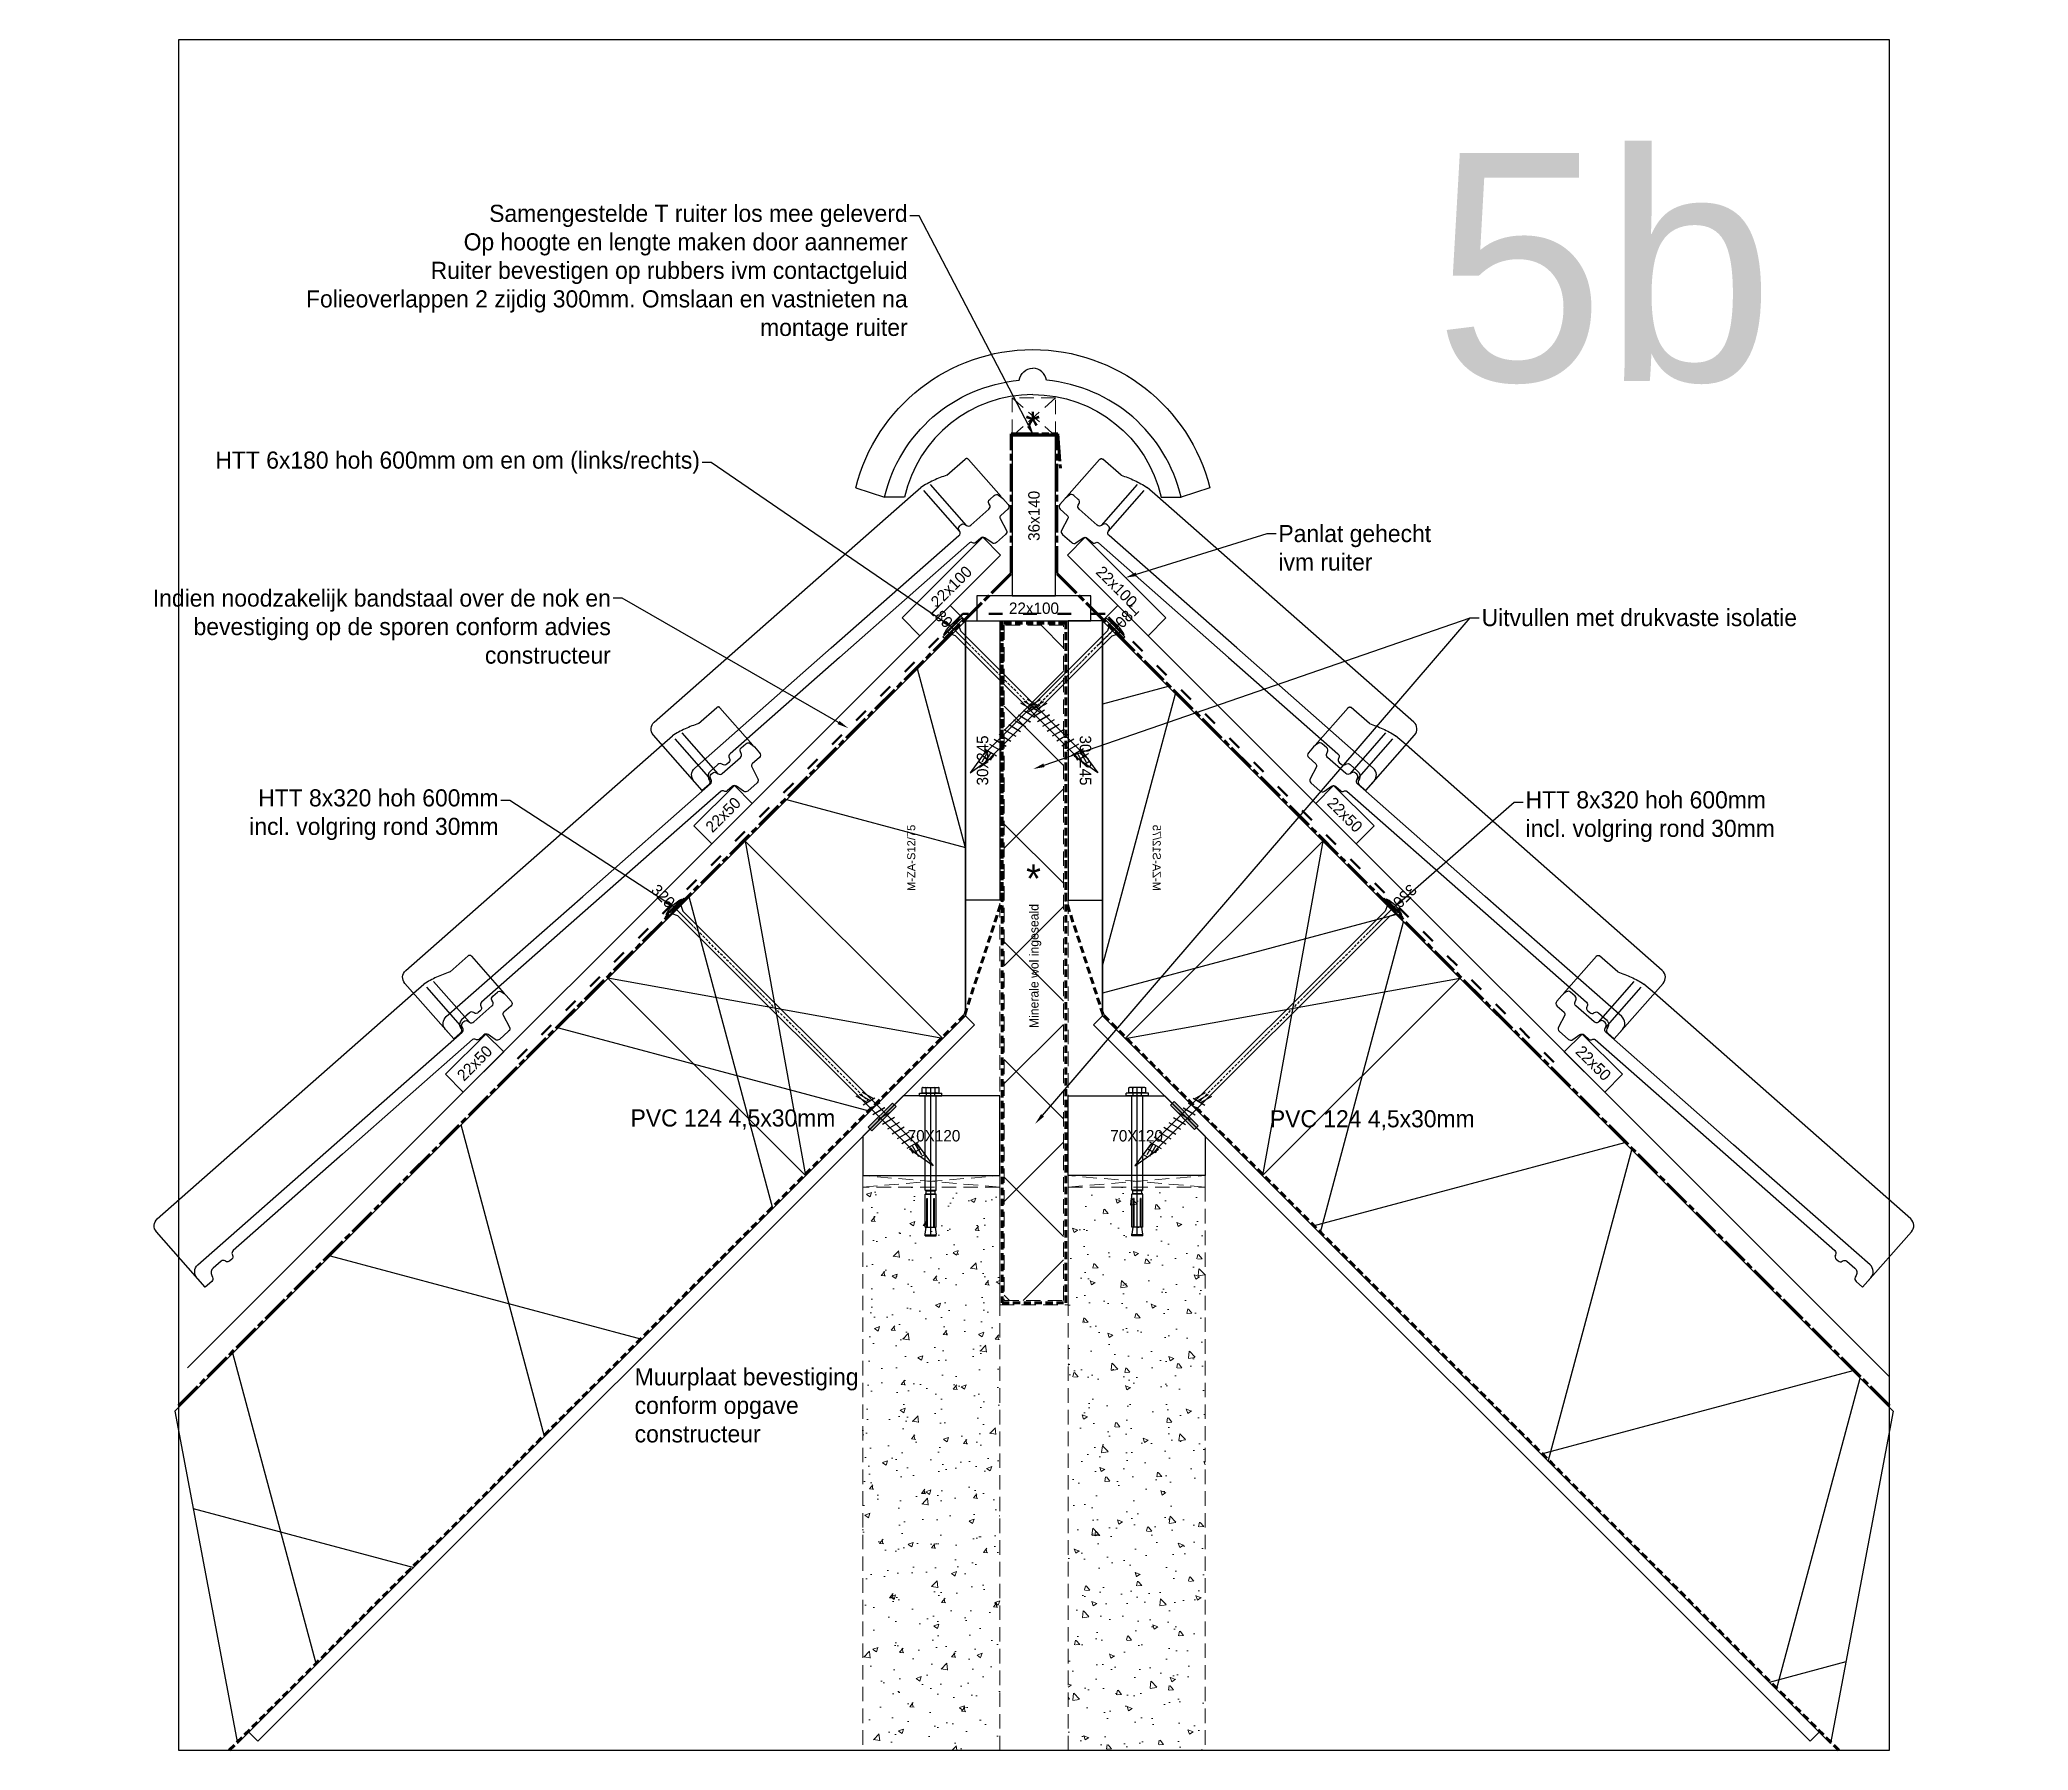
# Model space of a CAD drawing. Header units: millimetres. Extents: x -109306 to 269542, y -22401 to 197206.
# Drawn here: x 255420 to 257163, y -18974 to -17474 of the extents above; entities that cross this region are included whole.
import ezdxf
from ezdxf import colors
from ezdxf.entities.mleader import LeaderData, LeaderLine
from ezdxf.enums import TextEntityAlignment as Align
from ezdxf.math import Vec2, Vec3

# ---------------------------------------------------------------- set-up
doc = ezdxf.new("R2010")
doc.units = ezdxf.units.MM
for name, pattern in [('ACAD_ISO03W100', [30, 12, -18]), ('ACAD_ISO08W100', [36, 24, -3, 6, -3]), ('DASHDOT', [18.5, 12, -3, 0.5, -3]), ('DASHED', [19.05, 12.7, -6.35]), ('DASHED2', [9.525, 6.35, -3.175])]:
    doc.linetypes.add(name, pattern=pattern)
for name, color, linetype in [('EHP Bevestigingsmiddelen', 1, 'Continuous'), ('EHP Luchtdichting', 6, 'Continuous'), ('EHP Tekst', 1, 'Continuous')]:
    doc.layers.add(name, color=color, linetype=linetype)
for name, color, linetype, lineweight in [('EHP Dampdichte folie', 3, 'DASHED2', 60), ('EHP Dampopen folie', 5, 'ACAD_ISO08W100', 60), ('EHP Derden', 8, 'DASHED', 13)]:
    doc.layers.add(name, color=color, linetype=linetype, lineweight=lineweight)
doc.layers.add('EHP Hulplijnen tekst niet printen', color=4, linetype='Continuous', plot=False)
doc.styles.add('BouwTek', font='arial.ttf')
doc.styles.get("Standard").update_dxf_attribs({"font": ''})
doc.styles.get('Standard').set_extended_font_data('Century Gothic')

msp = doc.modelspace()

# ---------------------------------------------------------------- texts
for p in [(256284.2, -17824.8, 688), (256284.9, -18221.7, 688)]:
    msp.add_text('*', height=25).set_placement(p)
at = {"color": 1, "flags": 8}
for p in [(256204.2, -18434.8), (256381.8, -18434.8)]:
    msp.add_attdef('70X120', text='70x120', height=10, dxfattribs=at).set_placement(p, align=Align.MIDDLE_CENTER)
at = {"layer": 'EHP Hulplijnen tekst niet printen'}
msp.add_text('5b', height=200, dxfattribs=at).set_placement((256642.9, -17772.9))
at = {"layer": 'EHP Tekst', "insert": (255941.8, -18638.7), "char_height": 15, "attachment_point": 1}
msp.add_mtext_dynamic_manual_height_columns('Muurplaat bevestiging conform opgave constructeur', width=220.026, gutter_width=100, heights=[226], dxfattribs=at)

# ---------------------------------------------------------------- blocks, each defined once
blk = doc.blocks.new('*U781')
blk.add_lwpolyline([(0, 0), (888.5, 0), (888.5, 11), (0, 11)], close=True)
blk = doc.blocks.new('*U668')
at = {"layer": 'EHP Bevestigingsmiddelen', "color": 1, "linetype": 'DASHDOT', "ltscale": 0.2}
blk.add_line((99.385843, 0), (-9.12079, 0), dxfattribs=at)
at = {"layer": 'EHP Bevestigingsmiddelen'}
for p, q in [((-1.5, 9.5), (-2.5, 9.5)), ((-2.5, -9.5), (-2.5, 9.5)), ((0, 11.5), (-1.5, 11.5)), ((-1.5, -11.5), (-1.5, 11.5)), ((-1.5, -11.5), (-1.5, 11.5)), ((0.786236, 5.334553), (-1.5, 5.334553)), ((0, -11.5), (0, 11.5)), ((5.766851, 3.000001), (0.786236, 5.334553)), ((0.786236, -5.334553), (0.786236, 5.334553)), ((153.87921, 3.000001), (5.766851, 3.000001)), ((98.815277, 1.471101), (87.988008, 4.376713)), ((99.698588, -1.663065), (88.871318, 1.242548)), ((100.993539, -6.000001), (97.887709, 5.591109)), ((100.993537, -5.999999), (97.887709, 5.591109)), ((106.993537, -5.999999), (103.887709, 5.591111)), ((112.993537, -5.999999), (109.887707, 5.591111)), ((113.015056, -6.080308), (109.909226, 5.510802)), ((119.015056, -6.080308), (115.909228, 5.510802)), ((125.015056, -6.080308), (121.909228, 5.510802)), ((131.015054, -6.080308), (127.909226, 5.510802)), ((137.015056, -6.080308), (133.909226, 5.5108)), ((143.015056, -6.080308), (139.909228, 5.510802)), ((149.015056, -6.080308), (145.909228, 5.510802)), ((155.015054, -6.080308), (151.909226, 5.510802)), ((152.60353, 2.919622), (158.528182, 4.509565)), ((153.327736, 0.216851), (164.155005, 3.122463)), ((178.87921, -0.080308), (153.87921, 4.000001)), ((153.87921, 3.000001), (158.883573, 3.183227)), ((154.051941, -2.48592), (164.87921, 0.419692)), ((160.562609, -3.083023), (158.78907, 3.535917)), ((166.679183, -2.080308), (165.497892, 2.328329)), ((-1.5, -9.5), (-2.5, -9.5)), ((0.786236, -5.334553), (-1.5, -5.334553)), ((0, -11.5), (-1.5, -11.5)), ((0.786236, -5.334553), (5.766859, -2.999999)), ((154.479156, -2.999999), (5.766859, -2.999999)), ((100.581898, -4.79723), (89.754629, -1.891618)), ((160.547122, -3.025224), (154.189688, -2.999999)), ((154.479156, -3.999999), (178.87921, -0.080308))]:
    blk.add_line(p, q, dxfattribs=at)
blk.add_arc((28.292656, 0), 32.224799, 162.854214808, 197.145785192, dxfattribs=at)
blk = doc.blocks.new('*U745')
at = {"layer": 'EHP Bevestigingsmiddelen', "color": 1, "linetype": 'DASHDOT', "ltscale": 0.2}
blk.add_line((13.7, -13.7), (-6.4, 6.4), dxfattribs=at)
at = {"layer": 'EHP Bevestigingsmiddelen', "xscale": -1, "rotation": 134.9999999999999}
blk.add_blockref('*U668', (0, 0), dxfattribs=at)
at = {"layer": 'EHP Hulplijnen tekst niet printen', "insert": (-11.1, 11.1), "char_height": 10, "attachment_point": 5, "rotation": 315}
blk.add_mtext_dynamic_manual_height_columns('180', width=10.985, gutter_width=17.5, heights=[0], dxfattribs=at)
blk = doc.blocks.new('BN000120D$2')
at = {"color": 1, "linetype": 'Continuous', "ltscale": 400}
blk.add_lwpolyline([(-155.177736, 8.172845, -0.781185), (155.173638, 8.170676)], format="xyb", dxfattribs=at)
at = {"color": 7, "linetype": 'Continuous', "ltscale": 400}
for points in [[(-0.000005, 90, 0.350781), (-112.500003, -0.000011), (-130, 0, -0.32313), (-11.991762, 102.458624, -0.376816), (0.000061, 112.991767)], [(-0.000005, 90, -0.350781), (112.5, -0.000001), (130, 0, 0.32313), (11.99175, 102.458625, 0.376815), (-0.000061, 112.991767)]]:
    blk.add_lwpolyline(points, format="xyb", dxfattribs=at)
at = {"color": 1, "linetype": 'Continuous', "ltscale": 400}
for points in [[(-155.177734, 8.172852), (-129.995361, 0)], [(155.182373, 8.172852), (130, 0)]]:
    blk.add_lwpolyline(points, dxfattribs=at)
blk = doc.blocks.new('*U723')
h = blk.add_hatch()
h.set_pattern_fill('ISOLATIE', color=256, scale=245, style=0, pattern_type=2)
h.set_pattern_definition([(60, (0, -4e-12), (-212.176, 122.5), []), (120, (0, -4e-12), (-212.176, -122.5), [])])
h.paths.add_polyline_path([(1147.6, 245), (167.4, 245), (0, 0), (902.6, 0), (1027.7, 125.1)])
blk.add_lwpolyline([(1147.6, 245), (167.4, 245), (0, 0), (0, 0), (902.6, 0), (1027.7, 125.1)], close=True)
blk = doc.blocks.new('BNOVH000B$2')
at = {"color": 1, "linetype": 'Continuous', "ltscale": 400}
blk.add_lwpolyline([(-4.607633, -72.634071), (-0.507161, -7.984015, -0.414214), (7.983656, -0.505826), (306.765381, -19.461395)], format="xyb", dxfattribs=at)
at = {"color": 1, "linetype": 'DASHED2', "ltscale": 400}
blk.add_lwpolyline([(306.765381, -19.461395), (318.913177, -20.232227, -0.063748), (342.582732, -28.872767), (363.816071, -30.219614, -0.414214), (365.685305, -32.342388), (362.930328, -75.772003)], format="xyb", dxfattribs=at)
for points in [[(315.653687, -71.612961), (318.674286, -24.001543)], [(323.528778, -72.112488), (326.549377, -24.501074)]]:
    blk.add_lwpolyline(points, dxfattribs=at)
at = {"color": 7, "linetype": 'Continuous', "ltscale": 400}
for points in [[(162.939163, -75.24762), (35.388271, -67.155594, 0.346419), (32.332868, -69.261757), (32.208397, -69.663368, -0.34642), (29.152066, -71.76974), (26.880663, -71.625717, -0.346418), (24.116321, -69.149877), (24.043949, -68.736298, 0.346419), (21.27807, -66.260763), (12.150923, -65.681381, 0.339449), (6.694334, -69.342673), (6.107766, -71.08606, -0.339452), (3.074921, -73.122243), (-4.607633, -72.634071), (-3.911165, -61.656105, -0.414214), (4.57868, -54.179608), (163.721054, -64.275009)], [(163.721054, -64.275009), (312.597626, -73.719734, 0.34642), (315.65294, -71.612962), (316.081909, -70.22963, -0.346418), (319.137209, -68.122364), (320.513977, -68.210251, -0.346419), (323.278875, -70.685866), (323.528778, -72.112488, 0.34642), (326.293636, -74.589384), (347.527344, -75.935265, 0.34642), (350.582755, -73.829089), (351.011627, -72.44516, -0.346409), (354.067276, -70.339005), (359.435699, -70.679352, -0.346429), (362.200625, -73.155084), (362.653351, -75.73613), (362.783844, -78.096054), (362.351929, -84.892128, -0.414214), (359.167991, -87.69696), (350.891724, -87.171593, 0.346418), (348.683398, -88.693428), (345.226959, -99.860466, -0.34642), (342.170061, -101.96707), (331.379486, -101.282631, -0.345772), (328.614772, -98.812945), (327.279694, -91.291748, 0.345782), (324.515422, -88.822875), (318.587646, -88.446442, -0.348737), (316.607744, -86.658449, 0.348633), (314.626961, -84.870368), (162.939163, -75.24762)]]:
    blk.add_lwpolyline(points, format="xyb", dxfattribs=at)
blk = doc.blocks.new('*U752')
at = {"layer": 'EHP Luchtdichting'}
h = blk.add_hatch(color=256, dxfattribs=at)
h.dxf.hatch_style = 1
h.paths.add_polyline_path([(-1.6, 1.6), (1.6, -1.6), (22.8, 19.6), (19.6, 22.8)])
blk.add_lwpolyline([(-1.6, 1.6), (1.6, -1.6), (22.8, 19.6), (19.6, 22.8)], close=True, dxfattribs=at)
at = {"layer": 'EHP Tekst', "insert": (-209.9, 17.2), "char_height": 15, "attachment_point": 1}
blk.add_mtext('PVC 124 4,5x30mm', dxfattribs=at)
blk = doc.blocks.new('*U831')
h = blk.add_hatch()
h.set_pattern_fill('AR-CONC', color=0, scale=0.25)
h.paths.add_polyline_path([(-20, 0), (100, 0), (100, 493.8), (-20, 493.8)])
at = {"color": 0}
blk.add_lwpolyline([(-20, 0), (100, 0), (100, 493.8), (-20, 493.8)], close=True, dxfattribs=at)
blk = doc.blocks.new('s12 75')
at = {"color": 1}
for p, q in [((-9.873224, 2.36402), (9.846663, 2.364021)), ((-9.873224, 0), (-9.873224, 2.36402)), ((-9.873224, 0), (9.846663, 0)), ((-7.5, 2.8687), (-7.5, 7.018713)), ((-6.676577, 7.36402), (6.816532, 7.36402)), ((-6.676577, 2.49683), (6.71539, 2.49683)), ((-4.83366, -82.747518), (-4.83366, 0)), ((-3.986718, 3.21165), (-3.986718, 6.601083)), ((-3.705528, 0), (-3.705528, 2.36402)), ((3.70553, 0), (3.70553, 2.364021)), ((4.013282, 3.211651), (4.013282, 6.601082)), ((4.807099, -82.747518), (4.807099, 0)), ((7.5, 2.8687), (7.5, 7.018713)), ((9.846663, 0), (9.846663, 2.364021)), ((-4.83366, -0.106247), (4.807099, -0.106247)), ((-4.83366, -82.747518), (-4, -83.347518)), ((-4.83366, -82.747518), (4.807099, -82.747518)), ((-4.83366, -86.106247), (4.807099, -86.106247)), ((-4.83366, -115.106247), (-4.83366, -86.106247)), ((-4.727412, -86), (4.727413, -86)), ((-4, -86), (-4, -83.347518)), ((-4, -83.347518), (4, -83.347518)), ((4, -83.347518), (4.807099, -82.747518)), ((4, -86), (4, -83.347518)), ((4.807099, -115.106247), (4.807099, -86.106247)), ((-3.410388, -115.106247), (-3.410388, -90.106247)), ((-3.410388, -90.106247), (-2.910388, -90.106247)), ((-2.910388, -115.106247), (-2.910388, -90.106247)), ((2.859503, -115.106247), (2.859503, -90.106247)), ((2.859503, -90.106247), (3.359503, -90.106247)), ((3.359503, -115.106247), (3.359503, -90.106247)), ((-4.966471, -121.208884), (-3.96945, -115.106247)), ((-4.966471, -122.63598), (-4.966471, -121.208884)), ((-4.966471, -122), (4.913347, -122)), ((-4.83366, -115.106247), (4.807099, -115.106247)), ((0, -122.63598), (0, -109.979776)), ((3.918684, -115.106247), (4.913347, -121.208884)), ((4.913347, -122.63598), (4.913347, -121.208884)), ((-4.966471, -122.63598), (4.913347, -122.63598))]:
    blk.add_line(p, q, dxfattribs=at)
at = {"ltscale": 0.1}
blk.add_line((0, -121.127978), (0, 6.9497), dxfattribs=at)
at = {"color": 1}
for centre, radius, start, end in [((-6.623453, 3.718684), 1.206261, 223.775, 266.907), ((-6.623453, 6.168728), 1.20654, 93.0787, 136.211), ((-7.625716, 3.468528), 4.781457, 40.595, 54.558521), ((-7.625716, 6.343556), 4.781058, 306.430646, 319.405), ((-0.374284, 3.468528), 4.781483, 125.441917, 139.4), ((-0.374284, 6.343556), 4.781058, 220.6, 233.569354), ((0.374284, 3.468528), 4.781457, 40.595, 54.558521), ((0.374284, 6.343556), 4.781058, 306.430646, 319.405), ((7.625717, 3.468528), 4.781483, 125.441917, 139.4), ((7.625717, 6.343556), 4.781058, 220.6, 233.569354), ((6.650015, 6.168728), 1.206835, 43.7753, 86.908), ((6.650015, 3.718684), 1.206554, 273.106, 316.238)]:
    blk.add_arc(centre, radius, start, end, dxfattribs=at)
blk = doc.blocks.new('*U746')
blk.add_blockref('s12 75', (0, 0))
at = {"layer": 'EHP Hulplijnen tekst niet printen', "insert": (-17, 208.7), "char_height": 7, "attachment_point": 5, "rotation": 90, "style": 'BouwTek'}
blk.add_mtext_dynamic_manual_height_columns('M-ZA-S12/75', width=580.122, gutter_width=9, heights=[0], dxfattribs=at)
blk = doc.blocks.new('*U675')
at = {"layer": 'EHP Bevestigingsmiddelen', "color": 1, "linetype": 'DASHDOT', "ltscale": 0.2}
blk.add_line((239.385843, 0), (-9.12079, 0), dxfattribs=at)
at = {"layer": 'EHP Bevestigingsmiddelen'}
for p, q in [((-1.5, 9.5), (-2.5, 9.5)), ((-2.5, -9.5), (-2.5, 9.5)), ((0, 11.5), (-1.5, 11.5)), ((-1.5, -11.5), (-1.5, 11.5)), ((-1.5, -11.5), (-1.5, 11.5)), ((0.786236, 5.334553), (-1.5, 5.334553)), ((0, -11.5), (0, 11.5)), ((5.766851, 3.000001), (0.786236, 5.334553)), ((0.786236, -5.334553), (0.786236, 5.334553)), ((293.87921, 3.000001), (5.766851, 3.000001)), ((238.815277, 1.471101), (227.988008, 4.376713)), ((239.698588, -1.663065), (228.871318, 1.242548)), ((240.993539, -6.000001), (237.887709, 5.591109)), ((240.993537, -5.999999), (237.887709, 5.591109)), ((246.993537, -5.999999), (243.887709, 5.591111)), ((252.993537, -5.999999), (249.887707, 5.591111)), ((253.015056, -6.080308), (249.909226, 5.510802)), ((259.015056, -6.080308), (255.909228, 5.510802)), ((265.015056, -6.080308), (261.909228, 5.510802)), ((271.015054, -6.080308), (267.909226, 5.510802)), ((277.015056, -6.080308), (273.909226, 5.5108)), ((283.015056, -6.080308), (279.909228, 5.510802)), ((289.015056, -6.080308), (285.909228, 5.510802)), ((295.015054, -6.080308), (291.909226, 5.510802)), ((292.60353, 2.919622), (298.528182, 4.509565)), ((293.327736, 0.216851), (304.155005, 3.122463)), ((318.87921, -0.080308), (293.87921, 4.000001)), ((293.87921, 3.000001), (298.883573, 3.183227)), ((294.051941, -2.48592), (304.87921, 0.419692)), ((300.562609, -3.083023), (298.78907, 3.535917)), ((306.679183, -2.080308), (305.497892, 2.328329)), ((-1.5, -9.5), (-2.5, -9.5)), ((0.786236, -5.334553), (-1.5, -5.334553)), ((0, -11.5), (-1.5, -11.5)), ((0.786236, -5.334553), (5.766859, -2.999999)), ((294.479156, -2.999999), (5.766859, -2.999999)), ((240.581898, -4.79723), (229.754629, -1.891618)), ((300.547122, -3.025224), (294.189688, -2.999999)), ((294.479156, -3.999999), (318.87921, -0.080308))]:
    blk.add_line(p, q, dxfattribs=at)
blk.add_arc((28.292656, 0), 32.224799, 162.854214808, 197.145785192, dxfattribs=at)
blk = doc.blocks.new('*U744')
at = {"layer": 'EHP Bevestigingsmiddelen', "color": 1, "linetype": 'DASHDOT', "ltscale": 0.2}
blk.add_line((13.7, -13.7), (-6.4, 6.4), dxfattribs=at)
at = {"layer": 'EHP Bevestigingsmiddelen', "xscale": -1, "rotation": 134.9999999999999}
blk.add_blockref('*U675', (0, 0), dxfattribs=at)
at = {"layer": 'EHP Hulplijnen tekst niet printen', "insert": (-11.1, 11.1), "char_height": 10, "attachment_point": 5, "rotation": 315}
blk.add_mtext_dynamic_manual_height_columns('320', width=10.985, gutter_width=17.5, heights=[0], dxfattribs=at)
blk = doc.blocks.new('*U840')
at = {"layer": 'EHP Derden'}
h = blk.add_hatch(dxfattribs=at)
h.set_pattern_fill('ANSI37', color=256, scale=23, angle=90)
h.set_pattern_definition([(135, (56, 4), (-51.6365, -51.6365), []), (225, (56, 4), (51.6365, -51.6365), [])])
h.paths.add_polyline_path([(56, 596), (4, 596), (4, 4), (56, 4)])
at = {"layer": 'EHP Dampdichte folie'}
blk.add_lwpolyline([(2, 598), (2, 2), (58, 2), (58, 598)], close=True, dxfattribs=at)
at = {"layer": 'EHP Derden'}
blk.add_lwpolyline([(0, 600), (0, 0), (60, 0), (60, 600)], close=True, dxfattribs=at)
blk.add_lwpolyline([(4, 4), (56, 4), (56, 596), (4, 596), (4, 4)], dxfattribs=at)
blk.add_text('Minerale wol ingeseald', height=8, rotation=90, dxfattribs=at).set_placement((34, 242.8))
blk = doc.blocks.new('*U810')
blk.add_lwpolyline([(0, 0), (35.4, 35.4), (19.8, 50.9), (-15.6, 15.6)], close=True)
at = {"color": 1, "flags": 8}
blk.add_attdef('22X50', text='', height=10, rotation=45, dxfattribs=at).set_placement((9.9, 25.5), align=Align.MIDDLE_CENTER)
blk = doc.blocks.new('*U811')
blk.add_lwpolyline([(0, 0), (70.7, 70.7), (55.2, 86.3), (-15.6, 15.6)], close=True)
at = {"color": 1, "flags": 8}
blk.add_attdef('22X100', text='', height=10, rotation=45, dxfattribs=at).set_placement((27.6, 43.1), align=Align.MIDDLE_CENTER)
blk = doc.blocks.new('*U812')
blk.add_lwpolyline([(0, 0), (0, 245), (30, 245), (30, 0)], close=True)
at = {"color": 1, "flags": 8}
blk.add_attdef('30X245', text='', height=10, rotation=90, dxfattribs=at).set_placement((14.9, 122.5), align=Align.MIDDLE_CENTER)
blk = doc.blocks.new('*U813')
blk.add_lwpolyline([(0, 0), (100, 0), (100, 22), (0, 22)], close=True)
at = {"color": 1, "flags": 8}
blk.add_attdef('22X100', text='', height=10, dxfattribs=at).set_placement((50, 11), align=Align.MIDDLE_CENTER)
blk = doc.blocks.new('*U814')
blk.add_lwpolyline([(0, 0), (0, 140), (-38, 140), (-38, 0)], close=True)
at = {"color": 1, "flags": 8}
blk.add_attdef('38X140', text='', height=10, rotation=90, dxfattribs=at).set_placement((-19, 70), align=Align.MIDDLE_CENTER)
blk = doc.blocks.new('*U832')
at = {"layer": 'EHP Luchtdichting'}
h = blk.add_hatch(color=256, dxfattribs=at)
h.dxf.hatch_style = 1
h.paths.add_polyline_path([(-1.6, -1.6), (1.6, 1.6), (-19.6, 22.8), (-22.8, 19.6)])
blk.add_lwpolyline([(-1.6, -1.6), (1.6, 1.6), (-19.6, 22.8), (-22.8, 19.6)], close=True, dxfattribs=at)
at = {"layer": 'EHP Tekst', "insert": (64.4, 15.2), "char_height": 15, "attachment_point": 1}
blk.add_mtext('PVC 124 4,5x30mm', dxfattribs=at)

# ---------------------------------------------------------------- linework, layer by layer
for p, q in [((255549.8, -18638.3), (256218.4, -17969.7)), ((256231.8, -17983.2), (256218.4, -17969.7)), ((256351.8, -17983.2), (256365.3, -17969.7)), ((257041.8, -18646.3), (256365.3, -17969.7)), ((255549.8, -18665.2), (256231.8, -17983.2)), ((256231.8, -17983.2), (256231.8, -18329.6)), ((257033.8, -18665.2), (256351.8, -17983.2)), ((256351.8, -17983.2), (256351.8, -18329.6)), ((256421.8, -18415.2), (256386.5, -18379.8)), ((256141.8, -18469.8), (256141.8, -18469.8))]:
    msp.add_line(p, q)
for points in [[(256038.6, -18176.4), (256211.8, -18349.6), (255918.4, -18296.6), (256038.6, -18176.4), (256091.6, -18469.8), (255918.4, -18296.6)], [(256545.1, -18176.4), (256371.8, -18349.6), (256665.3, -18296.6), (256545.1, -18176.4), (256492, -18469.8), (256665.3, -18296.6)], [(256118.7, -18442.8), (256231.8, -18329.6), (256231.8, -18315.5)], [(256465, -18442.8), (256351.8, -18329.6), (256351.8, -18315.5)]]:
    msp.add_lwpolyline(points)
for points in [[(256261.8, -18399.8), (256177.2, -18399.8), (256141.8, -18435.2), (256141.8, -18469.8), (256261.8, -18469.8)], [(256321.8, -18399.8), (256406.5, -18399.8), (256441.8, -18435.2), (256441.8, -18469.8), (256321.8, -18469.8)]]:
    msp.add_lwpolyline(points, close=True)
at = {"layer": 'EHP Bevestigingsmiddelen', "linetype": 'ACAD_ISO03W100', "lineweight": 50}
msp.add_lwpolyline([(256747.5, -18370.3), (256354.3, -17977.2), (256229.4, -17977.2), (255836.2, -18370.3)], dxfattribs=at)
at = {"layer": 'EHP Dampdichte folie'}
for points in [[(255586.4, -18973.7), (256231.1, -18328.9), (256263.8, -18228.2), (256263.8, -17983.2)], [(256997.3, -18973.7), (256352.5, -18328.9), (256319.8, -18228.2), (256319.8, -17983.2)]]:
    msp.add_lwpolyline(points, dxfattribs=at)
at = {"layer": 'EHP Dampopen folie'}
for points in [[(255541.8, -18671.7), (256271.8, -17941.7), (256271.8, -17941.7), (256271.8, -17819.2), (256312.8, -17819.2), (256315.1, -17849.4)], [(257041.8, -18671.7), (256311.8, -17941.7), (256311.8, -17941.7), (256311.8, -17821.2), (256311.8, -17820.2), (256273.8, -17820.2)]]:
    msp.add_lwpolyline(points, dxfattribs=at)
at = {"layer": 'EHP Derden'}
for points in [[(256272.8, -17787.7), (256272.8, -17821.2), (256310.8, -17821.2), (256310.8, -17787.7), (256272.8, -17787.7), (256310.8, -17821.2), (256310.8, -17787.7), (256272.8, -17821.2)], [(256141.8, -18469.8), (256141.8, -18479.8), (256261.8, -18469.8), (256261.8, -18479.8), (256141.8, -18469.8)], [(256441.8, -18469.8), (256441.8, -18479.8), (256321.8, -18469.8), (256321.8, -18479.8), (256441.8, -18469.8)]]:
    msp.add_lwpolyline(points, dxfattribs=at)
at = {"layer": 'EHP Hulplijnen tekst niet printen'}
msp.add_lwpolyline([(255541.8, -18973.7), (257041.8, -18973.7), (257041.8, -17473.7), (255541.8, -17473.7)], close=True, dxfattribs=at)

# ---------------------------------------------------------------- block references
for name, p in [('BN000120D$2', (256290.8, -17874.8)), ('*U745', (256221.2, -17990.2)), ('*U744', (255977.8, -18235.8)), ('*U752', (256148.1, -18428.9)), ('*U832', (256434.2, -18427.6))]:
    msp.add_blockref(name, p)
for name, p, rotation in [('BNOVH000B$2', (255952.9, -18077.4), 45), ('*U723', (255593.6, -18967.9), 44.99999999999788), ('BNOVH000B$2', (255735.1, -18295.2), 45), ('BNOVH000B$2', (255517.3, -18513), 45), ('*U781', (255611.4, -18965.7), 45)]:
    msp.add_blockref(name, p, dxfattribs=dict(rotation=rotation))
ref = msp.add_blockref('*U814', (256310.8, -17961.2))
ref.add_attrib('38X140', '36x140', dxfattribs={"color": 1, "height": 10, "rotation": 90}).set_placement((256291.8, -17891.2), align=Align.MIDDLE_CENTER)
at = {"xscale": -1}
for name, p, rotation in [('BNOVH000B$2', (256630.8, -18077.4), 315), ('*U723', (256990.1, -18967.9), 315.0000000000021), ('BNOVH000B$2', (256848.6, -18295.2), 315), ('BNOVH000B$2', (257066.3, -18513), 315), ('*U781', (256972.3, -18965.7), 315)]:
    msp.add_blockref(name, p, dxfattribs=dict(at, rotation=rotation))
ref = msp.add_blockref('*U811', (256191.8, -17996.3))
ref.add_attrib('22X100', '22x100', dxfattribs={"color": 1, "height": 10, "rotation": 45}).set_placement((256219.4, -17953.2), align=Align.MIDDLE_CENTER)
ref = msp.add_blockref('*U811', (256391.8, -17996.3), dxfattribs=dict(xscale=-1))
ref.add_attrib('22X100', '22x100', dxfattribs={"color": 1, "height": 10, "rotation": 315}).set_placement((256364.3, -17953.2), align=Align.MIDDLE_CENTER)
for name, p in [('*U745', (256362.4, -17990.2)), ('*U744', (256605.9, -18235.8))]:
    msp.add_blockref(name, p, dxfattribs=at)
ref = msp.add_blockref('*U813', (256241.8, -17983.2))
ref.add_attrib('22X100', '22x100', dxfattribs={"color": 1, "height": 10}).set_placement((256291.8, -17972.2), align=Align.MIDDLE_CENTER)
ref = msp.add_blockref('*U812', (256231.8, -18228.2))
ref.add_attrib('30X245', '30x245', dxfattribs={"color": 1, "height": 10, "rotation": 90}).set_placement((256246.7, -18105.7), align=Align.MIDDLE_CENTER)
ref = msp.add_blockref('*U812', (256351.8, -18228.2), dxfattribs=dict(xscale=-1))
ref.add_attrib('30X245', '30x245', dxfattribs={"color": 1, "height": 10, "rotation": 270}).set_placement((256337, -18105.7), align=Align.MIDDLE_CENTER)
ref = msp.add_blockref('*U810', (256009.4, -18178.7))
ref.add_attrib('22X50', '22x50', dxfattribs={"color": 1, "height": 10, "rotation": 45}).set_placement((256019.3, -18153.3), align=Align.MIDDLE_CENTER)
ref = msp.add_blockref('*U810', (256574.3, -18178.7), dxfattribs=dict(xscale=-1))
ref.add_attrib('22X50', '22x50', dxfattribs={"color": 1, "height": 10, "rotation": 315}).set_placement((256564.4, -18153.3), align=Align.MIDDLE_CENTER)
ref = msp.add_blockref('*U810', (255791.6, -18396.5))
ref.add_attrib('22X50', '22x50', dxfattribs={"color": 1, "height": 10, "rotation": 45}).set_placement((255801.5, -18371.1), align=Align.MIDDLE_CENTER)
ref = msp.add_blockref('*U810', (256792.1, -18396.5), dxfattribs=dict(xscale=-1))
ref.add_attrib('22X50', '22x50', dxfattribs={"color": 1, "height": 10, "rotation": 315}).set_placement((256782.2, -18371.1), align=Align.MIDDLE_CENTER)
at = {"layer": 'EHP Bevestigingsmiddelen'}
msp.add_blockref('*U746', (256201.3, -18399.8), dxfattribs=at)
at = {"layer": 'EHP Bevestigingsmiddelen', "xscale": -1}
msp.add_blockref('*U746', (256382.4, -18399.8), dxfattribs=at)
at = {"layer": 'EHP Derden'}
for name, p in [('*U840', (256261.8, -18583.2)), ('*U831', (256161.8, -18973.7))]:
    msp.add_blockref(name, p, dxfattribs=at)
at = {"layer": 'EHP Derden', "xscale": -1}
msp.add_blockref('*U831', (256421.8, -18973.7), dxfattribs=at)

msp.set_redraw_order([(e.dxf.handle, doc.entitydb.next_handle()) for e in msp.query("TEXT MTEXT ATTDEF DIMENSION ARC_DIMENSION")])  # texts and dimensions are drawn at this point

# ---------------------------------------------------------------- leaders
at = {"layer": 'EHP Tekst'}
ml = msp.add_multileader_mtext('Standard', dxfattribs=at)
ml.set_content('Samengestelde T ruiter los mee geleverd \\POp hoogte en lengte maken door aannemer\\PRuiter bevestigen op rubbers ivm contactgeluid\\PFolieoverlappen 2 zijdig 300mm. Omslaan en vastnieten na montage ruiter', color=256)
ml.set_leader_properties()
ml.build(insert=Vec2(0, 0))
ml.multileader.update_dxf_attribs({"arrow_head_size": 10})
ctx = ml.context
ctx.base_point, ctx.char_height, ctx.arrow_head_size, ctx.plane_origin = Vec3(255701, -17628.1), 15, 10, Vec3(256291.8, -17804.4)
ctx.text_align_type = 2
notes = []
notes.append((ctx, [(0, (1, 1, 0), (256191.1, -17628.1), (-1, 0), 8, [(0, [(256291.8, -17821.2)], 0, [])])]))
ctx.mtext.insert, ctx.mtext.width, ctx.mtext.alignment, ctx.mtext.flow_direction = Vec3(256181.1, -17618.4), 540.286, 3, 5
ml = msp.add_multileader_mtext('Standard', dxfattribs=at)
ml.set_content('HTT 6x180 hoh 600mm om en om (links/rechts)', color=256)
ml.set_leader_properties()
ml.build(insert=Vec2(0, 0))
ml.multileader.update_dxf_attribs({"arrow_head_size": 10})
ctx = ml.context
ctx.base_point, ctx.char_height, ctx.arrow_head_size, ctx.plane_origin = Vec3(255541.2, -17844.4), 15, 10, Vec3(256220.2, -17989.2)
ctx.text_align_type = 2
notes.append((ctx, [(0, (1, 1, 0), (256009, -17844.4), (-1, 0), 8, [(0, [(256220.2, -17989.2)], 0, [])])]))
ctx.mtext.insert, ctx.mtext.alignment, ctx.mtext.flow_direction = Vec3(255999, -17834.8), 3, 5
ml = msp.add_multileader_mtext('Standard', dxfattribs=at)
ml.set_content('Panlat gehecht\\Pivm ruiter', color=256)
ml.set_leader_properties()
ml.build(insert=Vec2(0, 0))
ml.multileader.update_dxf_attribs({"arrow_head_size": 10})
ctx = ml.context
ctx.base_point, ctx.char_height, ctx.arrow_head_size, ctx.plane_origin = Vec3(256504.1, -17906.8), 15, 10, Vec3(256372, -17945.4)
notes.append((ctx, [(0, (1, 1, 0), (256496.1, -17906.8), (1, 0), 8, [(0, [(256372, -17945.4)], 0, [])])]))
ctx.mtext.insert, ctx.mtext.flow_direction = Vec3(256506.1, -17899.2), 5
ml = msp.add_multileader_mtext('Standard', dxfattribs=at)
ml.set_content('Indien noodzakelijk bandstaal over de nok en \\Pbevestiging op de sporen conform advies \\Pconstructeur', color=256)
ml.set_leader_properties()
ml.build(insert=Vec2(0, 0))
ml.multileader.update_dxf_attribs({"arrow_head_size": 10})
ctx = ml.context
ctx.base_point, ctx.char_height, ctx.arrow_head_size, ctx.plane_origin = Vec3(255460.7, -17963.4), 15, 10, Vec3(256034.4, -18172.2)
ctx.text_align_type = 2
notes.append((ctx, [(0, (1, 1, 0), (255930.9, -17963.4), (-1, 0), 8, [(0, [(256129.1, -18077.4)], 0, [])])]))
ctx.mtext.insert, ctx.mtext.alignment, ctx.mtext.flow_direction = Vec3(255920.9, -17955.8), 3, 5
ml = msp.add_multileader_mtext('Standard', dxfattribs=at)
ml.set_content('', color=256)
ml.set_leader_properties()
ml.build(insert=Vec2(0, 0))
ml.multileader.update_dxf_attribs({"arrow_head_size": 10})
ctx = ml.context
ctx.base_point, ctx.char_height, ctx.arrow_head_size, ctx.plane_origin = Vec3(256682.2, -17980.5), 15, 10, Vec3(256291.2, -18113.2)
notes.append((ctx, [(0, (1, 1, 0), (256674.2, -17980.5), (1, 0), 8, [(0, [(256291.2, -18113.2)], 0, [])])]))
ctx.mtext.insert, ctx.mtext.flow_direction = Vec3(256684.2, -17973), 5
ml = msp.add_multileader_mtext('Standard', dxfattribs=at)
ml.set_content('Uitvullen met drukvaste isolatie', color=256)
ml.set_leader_properties()
ml.build(insert=Vec2(0, 0))
ml.multileader.update_dxf_attribs({"arrow_head_size": 10})
ctx = ml.context
ctx.base_point, ctx.char_height, ctx.arrow_head_size, ctx.plane_origin = Vec3(256682.2, -17980.5), 15, 10, Vec3(256292.8, -18424.5)
notes.append((ctx, [(0, (1, 1, 0), (256674.2, -17980.5), (1, 0), 8, [(0, [(256292.8, -18424.5)], 0, [])])]))
ctx.mtext.insert, ctx.mtext.flow_direction = Vec3(256684.2, -17972.9), 5
ml = msp.add_multileader_mtext('Standard', dxfattribs=at)
ml.set_content('HTT 8x320 hoh 600mm\\Pincl. volgring rond 30mm', color=256)
ml.set_leader_properties()
ml.build(insert=Vec2(0, 0))
ml.multileader.update_dxf_attribs({"arrow_head_size": 10})
ctx = ml.context
ctx.base_point, ctx.char_height, ctx.arrow_head_size, ctx.plane_origin = Vec3(255575, -18140.7), 15, 10, Vec3(255982.3, -18200.3)
ctx.text_align_type = 2
notes.append((ctx, [(0, (1, 1, 0), (255832.5, -18140.7), (-1, 0), 8, [(0, [(255976.7, -18234.7)], 0, [])])]))
ctx.mtext.insert, ctx.mtext.alignment, ctx.mtext.flow_direction = Vec3(255822.5, -18131), 3, 5
ml = msp.add_multileader_mtext('Standard', dxfattribs=at)
ml.set_content('HTT 8x320 hoh 600mm\\Pincl. volgring rond 30mm', color=256)
ml.set_leader_properties()
ml.build(insert=Vec2(0, 0))
ml.multileader.update_dxf_attribs({"arrow_head_size": 10})
ctx = ml.context
ctx.base_point, ctx.char_height, ctx.arrow_head_size, ctx.plane_origin = Vec3(256720.7, -18142.4), 15, 10, Vec3(256599.7, -18202)
notes.append((ctx, [(1, (1, 1, 0), (256712.7, -18142.4), (1, 0), 8, [(0, [(256607, -18234.7)], 0, [])])]))
ctx.mtext.insert, ctx.mtext.flow_direction = Vec3(256722.7, -18132.7), 5
for ctx, leaders in notes:
    for number, flags, end, landing, length, lines in leaders:
        leader = LeaderData()
        leader.index, (leader.has_last_leader_line, leader.has_dogleg_vector, leader.attachment_direction) = number, flags
        leader.last_leader_point, leader.dogleg_vector, leader.dogleg_length = Vec3(end), Vec3(landing), length
        for number, points, colour, breaks in lines:
            line = LeaderLine()
            line.index, line.vertices, line.color, line.breaks = number, Vec3.list(points), colors.encode_raw_color(colour), breaks
            leader.lines.append(line)
        ctx.leaders.append(leader)

doc.saveas('drawing.dxf')
